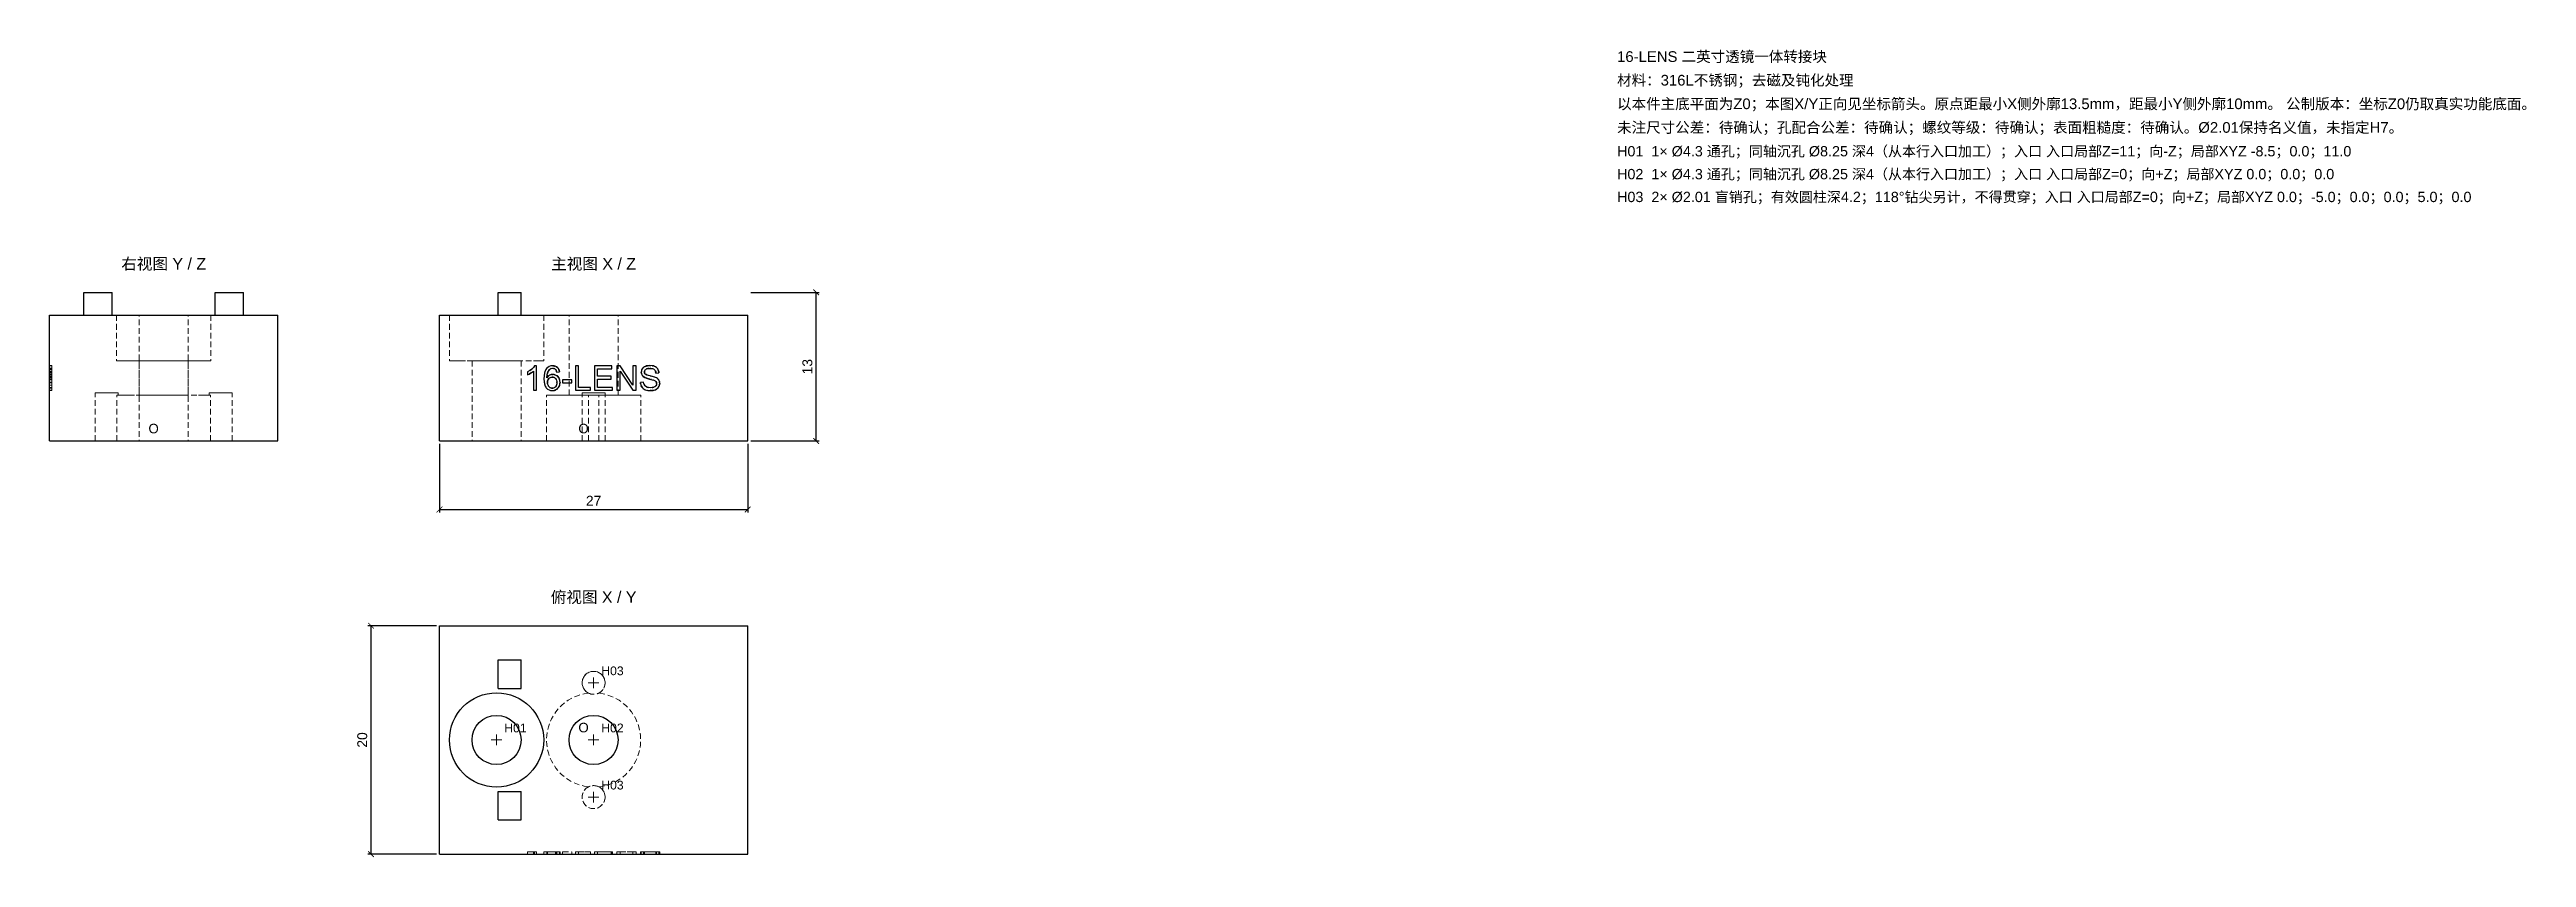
# Model space of a CAD drawing. Header units: millimetres. Extents: x 6 to 223, y 20 to 91.
import ezdxf
from ezdxf.enums import TextEntityAlignment as Align

# ---------------------------------------------------------------- set-up
doc = ezdxf.new("R2010")
doc.units = ezdxf.units.MM
doc.linetypes.add('WP_HIDDEN', pattern=[2.3, 1.5, -0.8])
for name, color, linetype, lineweight in [('ANNOTATIONS', 7, 'CONTINUOUS', 18), ('DIMENSIONS', 7, 'CONTINUOUS', 18), ('HIDDEN', 7, 'WP_HIDDEN', 13), ('VISIBLE', 7, 'CONTINUOUS', 25)]:
    doc.layers.add(name, color=color, linetype=linetype, lineweight=lineweight)
doc.styles.add('CJK', font='Arial Unicode.ttf')
doc.styles.add('OpenSansCondensed-Light', font='OpenSansCondensed-Light.ttf')
doc.dimstyles.new('EZDXF', dxfattribs={"dimtxt": 0.25, "dimasz": 0.175, "dimexe": 0.375, "dimexo": 0.125, "dimgap": 0.1, "dimtad": 1, "dimlfac": 100, "dimzin": 12, "dimdsep": 46, "dimtxsty": 'OpenSansCondensed-Light', "dimblk": 'ARCHTICK', "dimcen": 2.5, "dimazin": 3, "dimtfac": 0.5, "dimtmove": 2, "dimatfit": 3})

msp = doc.modelspace()

# ---------------------------------------------------------------- texts
at = {"layer": 'ANNOTATIONS', "style": 'CJK'}
for s, height, p in [('材料：316L不锈钢；去磁及钝化处理', 0.9333333, (143.33333, 87.93333)), ('16-LENS 二英寸透镜一体转接块', 0.9333333, (143.33333, 90)), ('以本件主底平面为Z0；本图X/Y正向见坐标箭头。原点距最小X侧外廓13.5mm，距最小Y侧外廓10mm。 公制版本：坐标Z0仍取真实功能底面。', 0.9333333, (143.33333, 85.86667)), ('未注尺寸公差：待确认；孔配合公差：待确认；螺纹等级：待确认；表面粗糙度：待确认。Ø2.01保持名义值，未指定H7。', 0.9333333, (143.33333, 83.8)), ('H01  1× Ø4.3 通孔；同轴沉孔 Ø8.25 深4（从本行入口加工）；入口 入口局部Z=11；向-Z；局部XYZ -8.5；0.0；11.0', 0.9, (143.33333, 81.73333)), ('H02  1× Ø4.3 通孔；同轴沉孔 Ø8.25 深4（从本行入口加工）；入口 入口局部Z=0；向+Z；局部XYZ 0.0；0.0；0.0', 0.9, (143.33333, 79.73333)), ('H03  2× Ø2.01 盲销孔；有效圆柱深4.2；118°钻尖另计，不得贯穿；入口 入口局部Z=0；向+Z；局部XYZ 0.0；-5.0；0.0；0.0；5.0；0.0', 0.9, (143.33333, 77.73333)), ('O', 0.83333, (14.66667, 57.5)), ('O', 0.83333, (52.33333, 57.5)), ('H03', 0.766667, (54.33333, 36.33333)), ('H01', 0.766667, (45.83333, 31.33333)), ('O', 0.83333, (52.33333, 31.33333)), ('H02', 0.766667, (54.33333, 31.33333)), ('H03', 0.766667, (54.33333, 26.33333))]:
    msp.add_text(s, height=height, dxfattribs=at).set_placement(p)
for s, p in [('右视图 Y / Z', (16, 71.83333)), ('主视图 X / Z', (53.66667, 71.83333)), ('俯视图 X / Y', (53.66667, 42.66667))]:
    msp.add_text(s, height=1, dxfattribs=at).set_placement(p, align=Align.CENTER)

# ---------------------------------------------------------------- blocks, each defined once
blk = doc.blocks.new('_ARCHTICK')
at = {"color": 0, "linetype": 'BYBLOCK', "const_width": 0.15}
blk.add_lwpolyline([(-0.5, -0.5), (0.5, 0.5)], dxfattribs=at)

# ---------------------------------------------------------------- dimensions: what is measured, and where the dimension line sits
at = {"layer": 'DIMENSIONS'}
for base, p1, p2 in [((73.16667, 56.83333), (67.16667, 56.83333), (67.16667, 69.83333)), ((34.16667, 20.66667), (40.16667, 20.66667), (40.16667, 40.66667))]:
    msp.add_linear_dim(base=base, p1=p1, p2=p2, angle=90, dimstyle='EZDXF', override={"dimtxt": 0.866667, "dimasz": 0.5, "dimexe": 0.266667, "dimexo": 0.266667, "dimgap": 0.333333, "dimdec": 4, "dimlfac": 1, "dimzin": 8, "dimtxsty": 'CJK', "dimclrd": 7, "dimclre": 7, "dimclrt": 7}, dxfattribs=at).render()
msp.add_linear_dim(base=(40.16667, 50.83333), p1=(40.16667, 56.83333), p2=(67.16667, 56.83333), dimstyle='EZDXF', override={"dimtxt": 0.866667, "dimasz": 0.5, "dimexe": 0.266667, "dimexo": 0.266667, "dimgap": 0.333333, "dimdec": 4, "dimlfac": 1, "dimzin": 8, "dimtxsty": 'CJK', "dimclrd": 7, "dimclre": 7, "dimclrt": 7}, dxfattribs=at).render()

# ---------------------------------------------------------------- linework, layer by layer
at = {"layer": 'ANNOTATIONS'}
for p, q in [((53.2, 35.66667), (54.13333, 35.66667)), ((53.66667, 35.2), (53.66667, 36.13333)), ((44.7, 30.66667), (45.63333, 30.66667)), ((45.16667, 30.2), (45.16667, 31.13333)), ((53.2, 30.66667), (54.13333, 30.66667)), ((53.66667, 30.2), (53.66667, 31.13333)), ((53.66667, 25.2), (53.66667, 26.13333)), ((53.2, 25.66667), (54.13333, 25.66667))]:
    msp.add_line(p, q, dxfattribs=at)
at = {"layer": 'HIDDEN', "ltscale": 0.333333}
for p, q in [((9, 67.83333), (11.5, 67.83333)), ((11.875, 67.83333), (11.875, 63.83333)), ((13.85, 60.83333), (13.85, 67.83333)), ((18.15, 60.83333), (18.15, 67.83333)), ((20.125, 67.83333), (20.125, 63.83333)), ((20.5, 67.83333), (23, 67.83333)), ((41.04167, 67.83333), (41.04167, 63.83333)), ((45.31667, 67.83333), (47.31667, 67.83333)), ((49.29167, 67.83333), (49.29167, 63.83333)), ((51.51667, 60.83333), (51.51667, 67.83333)), ((55.81667, 60.83333), (55.81667, 67.83333)), ((6, 63.43333), (6.2, 63.43333)), ((6, 61.26961), (6, 63.40576)), ((6, 63.40576), (6.2, 63.40576)), ((6, 63.39705), (6, 61.26961)), ((6, 61.52067), (6, 63.39705)), ((6, 63.146), (6, 63.39705)), ((6, 63.39705), (6, 61.72674)), ((6, 63.39705), (6.2, 63.39705)), ((6, 63.19099), (6.2, 63.19099)), ((6, 63.18518), (6.2, 63.18518)), ((6, 62.49442), (6, 63.146)), ((6, 63.146), (6.2, 63.146)), ((6, 63.07924), (6.2, 63.07924)), ((6, 61.26961), (6, 62.94138)), ((6, 62.94138), (6.2, 62.94138)), ((6, 62.93412), (6, 61.26961)), ((6, 62.93412), (6.2, 62.93412)), ((6.2, 63.40576), (6.2, 61.26961)), ((6.2, 63.39705), (6.2, 61.52067)), ((6.2, 61.26961), (6.2, 63.39705)), ((6.2, 63.39705), (6.2, 63.146)), ((6.2, 63.39705), (6.2, 61.72674)), ((6.2, 63.146), (6.2, 62.49442)), ((6.2, 61.26961), (6.2, 62.94138)), ((6.2, 61.26961), (6.2, 62.93412)), ((13.85, 63.83333), (13.85, 56.83333)), ((18.15, 63.83333), (18.15, 56.83333)), ((43.01667, 63.83333), (43.01667, 56.83333)), ((47.31667, 63.83333), (47.31667, 56.83333)), ((6, 62.85576), (6, 62.87608)), ((6, 62.87608), (6.2, 62.87608)), ((6, 62.87172), (6, 62.61922)), ((6, 62.87172), (6.2, 62.87172)), ((6, 62.85576), (6.2, 62.85576)), ((6, 62.7774), (6, 62.79771)), ((6, 62.79771), (6.2, 62.79771)), ((6, 62.7774), (6.2, 62.7774)), ((6, 62.64969), (6.2, 62.64969)), ((6, 62.61922), (6.2, 62.61922)), ((6, 62.24481), (6, 62.49442)), ((6, 62.49442), (6.2, 62.49442)), ((6, 62.41895), (6.2, 62.41895)), ((6, 62.36671), (6.2, 62.36671)), ((6, 61.52067), (6, 62.24481)), ((6, 62.24481), (6.2, 62.24481)), ((6, 62.1708), (6, 61.90814)), ((6, 62.1708), (6.2, 62.1708)), ((6, 61.97634), (6, 61.95312)), ((6, 61.97634), (6.2, 61.97634)), ((6, 61.95312), (6.2, 61.95312)), ((6, 61.90814), (6.2, 61.90814)), ((6, 61.72674), (6.2, 61.72674)), ((6, 61.26961), (6, 61.52067)), ((6, 61.52067), (6.2, 61.52067)), ((6, 61.48584), (6.2, 61.48584)), ((6, 61.44811), (6.2, 61.44811)), ((6, 61.26961), (6.2, 61.26961)), ((6, 61.23333), (6.2, 61.23333)), ((6.2, 62.87608), (6.2, 62.85576)), ((6.2, 62.61922), (6.2, 62.87172)), ((6.2, 62.79771), (6.2, 62.7774)), ((6.2, 62.49442), (6.2, 62.24481)), ((6.2, 62.24481), (6.2, 61.52067)), ((6.2, 62.1708), (6.2, 61.90814)), ((6.2, 61.95312), (6.2, 61.97634)), ((6.2, 61.52067), (6.2, 61.26961)), ((9.995, 56.83333), (9.995, 61.03333)), ((11.89944, 56.83333), (11.89944, 60.83333)), ((12.005, 60.83333), (12.005, 61.03333)), ((19.995, 60.83333), (19.995, 61.03333)), ((20.10056, 56.83333), (20.10056, 60.83333)), ((22.005, 56.83333), (22.005, 61.03333)), ((49.54167, 56.83333), (49.54167, 60.83333)), ((52.66167, 56.83333), (52.66167, 61.03333)), ((53.2183, 56.83333), (53.2183, 60.83333)), ((54.11503, 56.83333), (54.11503, 60.83333)), ((54.67167, 56.83333), (54.67167, 61.03333)), ((57.79167, 56.83333), (57.79167, 60.83333)), ((47.87643, 20.66667), (47.87643, 20.86667)), ((48.39886, 20.66667), (48.39886, 20.86667)), ((48.66007, 20.86667), (48.39886, 20.86667)), ((48.39886, 20.66667), (48.66007, 20.66667)), ((48.49173, 20.66667), (48.49173, 20.86667)), ((48.49173, 20.86667), (48.66007, 20.86667)), ((48.66007, 20.66667), (48.49173, 20.66667)), ((48.66007, 20.66667), (48.66007, 20.86667)), ((49.31746, 20.66667), (49.31746, 20.86667)), ((49.57722, 20.66667), (49.57722, 20.86667)), ((49.61785, 20.66667), (49.61785, 20.86667)), ((50.32603, 20.66667), (50.32603, 20.86667)), ((50.68448, 20.86667), (50.42471, 20.86667)), ((50.42471, 20.66667), (50.42471, 20.86667)), ((50.42471, 20.66667), (50.68448, 20.66667)), ((50.45519, 20.66667), (50.45519, 20.86667)), ((50.68448, 20.66667), (50.68448, 20.86667)), ((50.72221, 20.66667), (50.72221, 20.86667)), ((50.95295, 20.66667), (50.95295, 20.86667)), ((50.95295, 20.86667), (51.75545, 20.86667)), ((51.75545, 20.66667), (50.95295, 20.66667)), ((51.75545, 20.66667), (51.75545, 20.86667)), ((52.06601, 20.66667), (52.06601, 20.86667)), ((52.06601, 20.86667), (52.34754, 20.86667)), ((53.39529, 20.86667), (52.06601, 20.86667)), ((52.34754, 20.66667), (52.06601, 20.66667)), ((52.06601, 20.66667), (53.39529, 20.66667)), ((52.34754, 20.66667), (52.34754, 20.86667)), ((52.34754, 20.86667), (53.39529, 20.86667)), ((53.39529, 20.66667), (52.34754, 20.66667)), ((53.39529, 20.66667), (53.39529, 20.86667)), ((53.73632, 20.66667), (53.73632, 20.86667)), ((53.73632, 20.86667), (55.27458, 20.86667)), ((55.32392, 20.86667), (53.73632, 20.86667)), ((55.27458, 20.66667), (53.73632, 20.66667)), ((53.73632, 20.66667), (55.32392, 20.66667)), ((55.27458, 20.86667), (54.01785, 20.86667)), ((54.01785, 20.66667), (54.01785, 20.86667)), ((54.01785, 20.86667), (55.19477, 20.86667)), ((54.01785, 20.86667), (55.32392, 20.86667)), ((55.32392, 20.66667), (54.01785, 20.66667)), ((54.01785, 20.66667), (55.19477, 20.66667)), ((54.01785, 20.66667), (55.27458, 20.66667)), ((55.19477, 20.66667), (55.19477, 20.86667)), ((55.27458, 20.66667), (55.27458, 20.86667)), ((55.32392, 20.66667), (55.32392, 20.86667)), ((55.70994, 20.66667), (55.70994, 20.86667)), ((55.70994, 20.86667), (55.99872, 20.86667)), ((55.97986, 20.86667), (55.70994, 20.86667)), ((55.99872, 20.66667), (55.70994, 20.66667)), ((55.70994, 20.66667), (55.97986, 20.66667)), ((57.09727, 20.86667), (55.97986, 20.86667)), ((55.97986, 20.66667), (55.97986, 20.86667)), ((55.97986, 20.66667), (57.09727, 20.66667)), ((55.99872, 20.66667), (55.99872, 20.86667)), ((55.99872, 20.86667), (57.11614, 20.86667)), ((57.11614, 20.66667), (55.99872, 20.66667)), ((57.38606, 20.86667), (57.09727, 20.86667)), ((57.09727, 20.66667), (57.09727, 20.86667)), ((57.09727, 20.66667), (57.38606, 20.66667)), ((57.11614, 20.66667), (57.11614, 20.86667)), ((57.11614, 20.86667), (57.38606, 20.86667)), ((57.38606, 20.66667), (57.11614, 20.66667)), ((57.38606, 20.66667), (57.38606, 20.86667)), ((57.76337, 20.66667), (57.76337, 20.86667)), ((57.76337, 20.86667), (58.02894, 20.86667)), ((58.02894, 20.66667), (57.76337, 20.66667)), ((57.84464, 20.66667), (57.84464, 20.86667)), ((58.02894, 20.66667), (58.02894, 20.86667)), ((58.11601, 20.66667), (58.11601, 20.86667)), ((59.39305, 20.86667), (59.12313, 20.86667)), ((59.12313, 20.66667), (59.12313, 20.86667)), ((59.12313, 20.66667), (59.39305, 20.66667)), ((59.18553, 20.66667), (59.18553, 20.86667)), ((59.39305, 20.66667), (59.39305, 20.86667)), ((59.4569, 20.66667), (59.4569, 20.86667))]:
    msp.add_line(p, q, dxfattribs=at)
for points in [[(20.125, 67.83333), (20.02158, 67.83333), (19.7165, 67.83333), (19.22505, 67.83333), (18.5719, 67.83333), (17.78977, 67.83333), (16.9179, 67.83333), (16, 67.83333), (15.0821, 67.83333), (14.21023, 67.83333), (13.4281, 67.83333), (12.77495, 67.83333), (12.2835, 67.83333), (11.97842, 67.83333), (11.875, 67.83333)], [(11.875, 67.83333), (11.90094, 67.83333), (11.97842, 67.83333), (12.10648, 67.83333), (12.2835, 67.83333), (12.50726, 67.83333), (12.77495, 67.83333), (13.08318, 67.83333), (13.4281, 67.83333), (13.80537, 67.83333), (14.21023, 67.83333), (14.6376, 67.83333), (15.0821, 67.83333), (15.53815, 67.83333), (16, 67.83333)], [(18.15, 67.83333), (18.0961, 67.83333), (17.93708, 67.83333), (17.68094, 67.83333), (17.3405, 67.83333), (16.93285, 67.83333), (16.47842, 67.83333), (16, 67.83333), (15.52158, 67.83333), (15.06715, 67.83333), (14.6595, 67.83333), (14.31906, 67.83333), (14.06292, 67.83333), (13.9039, 67.83333), (13.85, 67.83333)], [(13.85, 67.83333), (13.86352, 67.83333), (13.9039, 67.83333), (13.97065, 67.83333), (14.06292, 67.83333), (14.17954, 67.83333), (14.31906, 67.83333), (14.47972, 67.83333), (14.6595, 67.83333), (14.85613, 67.83333), (15.06715, 67.83333), (15.2899, 67.83333), (15.52158, 67.83333), (15.75928, 67.83333), (16, 67.83333)], [(16, 67.83333), (16.46185, 67.83333), (16.9179, 67.83333), (17.3624, 67.83333), (17.78977, 67.83333), (18.19463, 67.83333), (18.5719, 67.83333), (18.91682, 67.83333), (19.22505, 67.83333), (19.49274, 67.83333), (19.7165, 67.83333), (19.89352, 67.83333), (20.02158, 67.83333), (20.09906, 67.83333), (20.125, 67.83333)], [(16, 67.83333), (16.24072, 67.83333), (16.47842, 67.83333), (16.7101, 67.83333), (16.93285, 67.83333), (17.14387, 67.83333), (17.3405, 67.83333), (17.52028, 67.83333), (17.68094, 67.83333), (17.82046, 67.83333), (17.93708, 67.83333), (18.02935, 67.83333), (18.0961, 67.83333), (18.13648, 67.83333), (18.15, 67.83333)], [(41.04167, 67.83333), (41.14509, 67.83333), (41.45017, 67.83333), (41.94161, 67.83333), (42.59477, 67.83333), (43.3769, 67.83333), (44.24877, 67.83333), (45.16667, 67.83333), (46.08457, 67.83333), (46.95644, 67.83333), (47.73856, 67.83333), (48.39172, 67.83333), (48.88316, 67.83333), (49.18824, 67.83333), (49.29167, 67.83333)], [(55.81667, 67.83333), (55.76276, 67.83333), (55.60375, 67.83333), (55.3476, 67.83333), (55.00717, 67.83333), (54.59952, 67.83333), (54.14509, 67.83333), (53.66667, 67.83333), (53.18825, 67.83333), (52.73382, 67.83333), (52.32616, 67.83333), (51.98573, 67.83333), (51.72958, 67.83333), (51.57057, 67.83333), (51.51667, 67.83333)], [(6, 63.35715), (6, 63.41457), (6, 63.43333)], [(6, 63.43333), (6, 63.41535), (6, 63.36077)], [(6, 63.265), (6, 63.32701), (6, 63.37108), (6, 63.3972), (6, 63.40576)], [(6, 63.40576), (6, 63.39097), (6, 63.34545), (6, 63.26868), (6, 63.16196)], [(6, 63.40576), (6, 63.12133)], [(6, 63.36077), (6, 63.27173), (6, 63.14818)], [(6, 63.13294), (6, 63.26335), (6, 63.35715)], [(6, 62.87608), (6, 62.99195), (6, 63.09599), (6, 63.18725), (6, 63.265)], [(6, 63.19099), (6, 63.18403), (6, 63.16306), (6, 63.12807), (6, 63.07924)], [(6, 63.12133), (6, 63.1736), (6, 63.19099)], [(6, 63.09158), (6, 63.13341), (6, 63.16264), (6, 63.17968), (6, 63.18518)], [(6, 63.18518), (6, 63.17905), (6, 63.16017), (6, 63.12798), (6, 63.08215)], [(6, 63.16196), (6, 63.07795), (6, 62.98332), (6, 62.76777), (6, 62.52568), (6, 62.26513)], [(6, 63.14818), (6, 63.00301), (6, 62.84705)], [(6, 62.79771), (6, 62.97484), (6, 63.13294)], [(6, 62.85866), (6, 63.00999), (6, 63.0708), (6, 63.12133)], [(6, 63.12133), (6, 62.98511), (6, 62.87172)], [(6, 62.86592), (6, 62.98863), (6, 63.09158)], [(6, 63.08215), (6, 63.02397), (6, 62.95343), (6, 62.87102), (6, 62.7774)], [(6, 63.07924), (6, 63.03868), (6, 62.9877), (6, 62.85576)], [(6, 62.75418), (6, 62.93412)], [(6.2, 63.36077), (6.2, 63.41519), (6.2, 63.43333)], [(6.2, 63.43333), (6.2, 63.41429), (6.2, 63.35715)], [(6.2, 63.16196), (6.2, 63.26862), (6.2, 63.34481), (6.2, 63.39052), (6.2, 63.40576)], [(6.2, 63.40576), (6.2, 63.39696), (6.2, 63.37057), (6.2, 63.32658), (6.2, 63.265)], [(6.2, 63.12133), (6.2, 63.40576)], [(6.2, 63.14818), (6.2, 63.27134), (6.2, 63.36077)], [(6.2, 63.35715), (6.2, 63.263), (6.2, 63.13294)], [(6.2, 63.265), (6.2, 63.1879), (6.2, 63.09738), (6.2, 62.99344), (6.2, 62.87608)], [(6.2, 63.07924), (6.2, 63.12813), (6.2, 63.16305), (6.2, 63.184), (6.2, 63.19099)], [(6.2, 63.19099), (6.2, 63.17357), (6.2, 63.12133)], [(6.2, 63.08215), (6.2, 63.12722), (6.2, 63.15942), (6.2, 63.17874), (6.2, 63.18518)], [(6.2, 63.18518), (6.2, 63.17933), (6.2, 63.16178), (6.2, 63.13253), (6.2, 63.09158)], [(6.2, 62.26513), (6.2, 62.41406), (6.2, 62.55246), (6.2, 62.68035), (6.2, 62.79771), (6.2, 62.90456), (6.2, 63.00088), (6.2, 63.08668), (6.2, 63.16196)], [(6.2, 62.84705), (6.2, 63.00287), (6.2, 63.14818)], [(6.2, 63.13294), (6.2, 62.97512), (6.2, 62.79771)], [(6.2, 63.12133), (6.2, 63.07117), (6.2, 63.01068), (6.2, 62.93984), (6.2, 62.85866)], [(6.2, 62.87172), (6.2, 62.98564), (6.2, 63.12133)], [(6.2, 63.09158), (6.2, 62.98836), (6.2, 62.86592)], [(6.2, 62.7774), (6.2, 62.87209), (6.2, 62.95444), (6.2, 63.02446), (6.2, 63.08215)], [(6.2, 62.85576), (6.2, 62.92741), (6.2, 62.98854), (6.2, 63.03915), (6.2, 63.07924)], [(6.2, 62.93412), (6.2, 62.75418)], [(20.125, 63.83333), (20.02158, 63.83333), (19.7165, 63.83333), (19.22505, 63.83333), (18.5719, 63.83333), (17.78977, 63.83333), (16.9179, 63.83333), (16, 63.83333), (15.0821, 63.83333), (14.21023, 63.83333), (13.4281, 63.83333), (12.77495, 63.83333), (12.2835, 63.83333), (11.97842, 63.83333), (11.875, 63.83333)], [(11.875, 63.83333), (11.90094, 63.83333), (11.97842, 63.83333), (12.10648, 63.83333), (12.2835, 63.83333), (12.50726, 63.83333), (12.77495, 63.83333), (13.08318, 63.83333), (13.4281, 63.83333), (13.80537, 63.83333), (14.21023, 63.83333), (14.6376, 63.83333), (15.0821, 63.83333), (15.53815, 63.83333), (16, 63.83333)], [(18.15, 63.83333), (18.0961, 63.83333), (17.93708, 63.83333), (17.68094, 63.83333), (17.3405, 63.83333), (16.93285, 63.83333), (16.47842, 63.83333), (16, 63.83333), (15.52158, 63.83333), (15.06715, 63.83333), (14.6595, 63.83333), (14.31906, 63.83333), (14.06292, 63.83333), (13.9039, 63.83333), (13.85, 63.83333)], [(13.85, 63.83333), (13.86352, 63.83333), (13.9039, 63.83333), (13.97065, 63.83333), (14.06292, 63.83333), (14.17954, 63.83333), (14.31906, 63.83333), (14.47972, 63.83333), (14.6595, 63.83333), (14.85613, 63.83333), (15.06715, 63.83333), (15.2899, 63.83333), (15.52158, 63.83333), (15.75928, 63.83333), (16, 63.83333)], [(16, 63.83333), (16.46185, 63.83333), (16.9179, 63.83333), (17.3624, 63.83333), (17.78977, 63.83333), (18.19463, 63.83333), (18.5719, 63.83333), (18.91682, 63.83333), (19.22505, 63.83333), (19.49274, 63.83333), (19.7165, 63.83333), (19.89352, 63.83333), (20.02158, 63.83333), (20.09906, 63.83333), (20.125, 63.83333)], [(16, 63.83333), (16.24072, 63.83333), (16.47842, 63.83333), (16.7101, 63.83333), (16.93285, 63.83333), (17.14387, 63.83333), (17.3405, 63.83333), (17.52028, 63.83333), (17.68094, 63.83333), (17.82046, 63.83333), (17.93708, 63.83333), (18.02935, 63.83333), (18.0961, 63.83333), (18.13648, 63.83333), (18.15, 63.83333)], [(41.04167, 63.83333), (41.14509, 63.83333), (41.45017, 63.83333), (41.94161, 63.83333), (42.59477, 63.83333), (43.3769, 63.83333), (44.24877, 63.83333), (45.16667, 63.83333), (46.08457, 63.83333), (46.95644, 63.83333), (47.73856, 63.83333), (48.39172, 63.83333), (48.88316, 63.83333), (49.18824, 63.83333), (49.29167, 63.83333)], [(43.01667, 63.83333), (43.07057, 63.83333), (43.22958, 63.83333), (43.48573, 63.83333), (43.82616, 63.83333), (44.23382, 63.83333), (44.68825, 63.83333), (45.16667, 63.83333), (45.64509, 63.83333), (46.09952, 63.83333), (46.50717, 63.83333), (46.8476, 63.83333), (47.10375, 63.83333), (47.26276, 63.83333), (47.31667, 63.83333)], [(47.87643, 62.87172), (48.08081, 62.98502)], [(48.39886, 62.93412), (48.28248, 62.83884)], [(48.32043, 63.17873), (48.44611, 63.32799)], [(49.31746, 62.26513), (49.3317, 62.55246), (49.37442, 62.79771), (49.40646, 62.90456), (49.44562, 63.00088), (49.4919, 63.08668), (49.54529, 63.16196)], [(49.54529, 63.16196), (49.65332, 63.26862), (49.77857, 63.34481), (49.92106, 63.39052), (50.08078, 63.40576)], [(49.79812, 63.08173), (49.79459, 63.07836)], [(49.91124, 63.1597), (49.84569, 63.12133)], [(50.06482, 63.19099), (49.95942, 63.17709)], [(50.14354, 63.18316), (50.06482, 63.19099)], [(50.12126, 63.40482), (50.15279, 63.4027)], [(50.23206, 63.39137), (50.2481, 63.38791)], [(50.26116, 63.38477), (50.35404, 63.35307)], [(50.32603, 63.07924), (50.266, 63.13091)], [(50.4081, 62.91898), (50.35244, 63.04495)], [(50.60359, 63.12893), (50.6146, 63.10888)], [(57.84829, 62.91066), (57.86273, 62.98622), (57.88813, 63.05926)], [(58.02389, 63.25051), (58.12982, 63.32554)], [(58.16722, 63.02393), (58.12729, 62.94429)], [(58.15484, 63.33877), (58.20308, 63.36077)], [(58.23283, 63.09158), (58.16722, 63.02393)], [(58.30713, 63.13579), (58.23283, 63.09158)], [(58.42225, 63.17008), (58.33128, 63.14553)], [(58.60506, 63.18518), (58.50235, 63.18092)], [(58.97584, 63.08215), (58.91534, 63.12222), (58.84343, 63.15247), (58.76011, 63.1729), (58.66539, 63.18352)], [(58.67398, 63.43103), (58.80885, 63.41557)], [(58.83714, 63.41021), (59.01066, 63.35715)], [(59.09719, 62.90061), (59.04807, 63.00237), (58.97584, 63.08215)], [(59.01066, 63.35715), (59.04756, 63.34042)], [(59.08535, 63.32058), (59.20421, 63.23356)], [(59.2061, 63.23177), (59.28857, 63.13294)], [(59.28857, 63.13294), (59.35135, 63.00986)], [(59.35496, 63.00003), (59.36134, 62.98132)], [(59.37395, 62.9368), (59.37777, 62.92023)], [(6, 62.67726), (6, 62.76147), (6, 62.86592)], [(6, 62.36671), (6, 62.51135), (6, 62.64273), (6, 62.75908), (6, 62.85866)], [(6, 62.84705), (6, 62.70768), (6, 62.58221)], [(6, 62.61922), (6, 62.6759), (6, 62.75418)], [(6, 62.52562), (6, 62.67726)], [(6, 62.45741), (6, 62.54112), (6, 62.60153), (6, 62.63774), (6, 62.64969)], [(6, 62.64969), (6, 62.63226), (6, 62.58004)], [(6, 62.58221), (6, 62.4731), (6, 62.38412)], [(6, 62.58004), (6, 62.49158), (6, 62.36671)], [(6, 62.38993), (6, 62.52562)], [(6, 61.96038), (6, 62.10336), (6, 62.23488), (6, 62.35331), (6, 62.45741)], [(6, 62.41895), (6, 62.41107), (6, 62.38726), (6, 62.34748), (6, 62.29197)], [(6, 62.29197), (6, 62.34743), (6, 62.38721), (6, 62.41105), (6, 62.41895)], [(6, 62.17298), (6, 62.29369), (6, 62.38993)], [(6, 62.38412), (6, 62.25134)], [(6, 62.29197), (6, 62.22189), (6, 62.14017), (6, 62.04742), (6, 61.94442)], [(6, 61.95893), (6, 62.1444), (6, 62.29197)], [(6, 62.26513), (6, 62.03073), (6, 61.81549), (6, 61.62679), (6, 61.4735)], [(6, 62.25134), (6, 62.19206), (6, 62.14758)], [(6, 61.8704), (6, 62.03138), (6, 62.17298)], [(6, 62.14758), (6, 62.09114), (6, 62.02205)], [(6, 62.02205), (6, 61.94092), (6, 61.84719)], [(6, 61.7144), (6, 61.83169), (6, 61.97634)], [(6, 61.58815), (6, 61.76744), (6, 61.96038)], [(6, 61.70062), (6, 61.95893)], [(6, 61.95312), (6, 61.75124), (6, 61.57073)], [(6, 61.94442), (6, 61.83737), (6, 61.7407), (6, 61.65522), (6, 61.58162)], [(6, 61.55042), (6, 61.70528), (6, 61.8704)], [(6, 61.84719), (6, 61.66506)], [(6, 61.54897), (6, 61.62151), (6, 61.7144)], [(6, 61.51269), (6, 61.59212), (6, 61.70062)], [(6, 61.66506), (6, 61.59029), (6, 61.53373)], [(6, 61.32476), (6, 61.37566), (6, 61.43666), (6, 61.58815)], [(6, 61.58162), (6, 61.52348), (6, 61.48163), (6, 61.45647), (6, 61.44811)], [(6, 61.57073), (6, 61.49142), (6, 61.42266), (6, 61.36467), (6, 61.3175)], [(6, 61.31678), (6, 61.41649), (6, 61.55042)], [(6, 61.48584), (6, 61.50151), (6, 61.54897)], [(6, 61.53373), (6, 61.49772), (6, 61.48584)], [(6, 61.44811), (6, 61.46428), (6, 61.51269)], [(6, 61.4735), (6, 61.36871), (6, 61.29309), (6, 61.24804), (6, 61.23333)], [(6, 61.23333), (6, 61.23899), (6, 61.25608), (6, 61.28467), (6, 61.32476)], [(6, 61.3175), (6, 61.27999), (6, 61.25373), (6, 61.23834), (6, 61.23333)], [(6, 61.23333), (6, 61.23846), (6, 61.25399), (6, 61.28006), (6, 61.31678)], [(6.2, 62.86592), (6.2, 62.76143), (6.2, 62.67726)], [(6.2, 62.85866), (6.2, 62.76316), (6.2, 62.64933), (6.2, 62.51718), (6.2, 62.36671)], [(6.2, 62.58221), (6.2, 62.70756), (6.2, 62.84705)], [(6.2, 62.75418), (6.2, 62.67545), (6.2, 62.61922)], [(6.2, 62.67726), (6.2, 62.52562)], [(6.2, 62.58004), (6.2, 62.63228), (6.2, 62.64969)], [(6.2, 62.64969), (6.2, 62.63767), (6.2, 62.60162), (6.2, 62.54153), (6.2, 62.45741)], [(6.2, 62.38412), (6.2, 62.47355), (6.2, 62.58221)], [(6.2, 62.36671), (6.2, 62.49188), (6.2, 62.58004)], [(6.2, 62.52562), (6.2, 62.38993)], [(6.2, 62.45741), (6.2, 62.35424), (6.2, 62.23701), (6.2, 62.10572), (6.2, 61.96038)], [(6.2, 62.29197), (6.2, 62.34753), (6.2, 62.38721), (6.2, 62.41102), (6.2, 62.41895)], [(6.2, 62.38993), (6.2, 62.29288), (6.2, 62.17298)], [(6.2, 62.25134), (6.2, 62.38412)], [(6.2, 61.94442), (6.2, 62.04886), (6.2, 62.1416), (6.2, 62.22263), (6.2, 62.29197)], [(6.2, 62.29197), (6.2, 62.14522), (6.2, 61.95893)], [(6.2, 61.4735), (6.2, 61.61305), (6.2, 61.7915), (6.2, 62.00886), (6.2, 62.26513)], [(6.2, 62.14758), (6.2, 62.19021), (6.2, 62.25134)], [(6.2, 62.17298), (6.2, 62.03167), (6.2, 61.8704)], [(6.2, 62.02205), (6.2, 62.0908), (6.2, 62.14758)], [(6.2, 61.84719), (6.2, 61.94097), (6.2, 62.02205)], [(6.2, 61.97634), (6.2, 61.83104), (6.2, 61.7144)], [(6.2, 61.96038), (6.2, 61.76719), (6.2, 61.58815)], [(6.2, 61.95893), (6.2, 61.70062)], [(6.2, 61.57073), (6.2, 61.75086), (6.2, 61.95312)], [(6.2, 61.58162), (6.2, 61.65436), (6.2, 61.73907), (6.2, 61.83576), (6.2, 61.94442)], [(6.2, 61.8704), (6.2, 61.55042)], [(6.2, 61.66506), (6.2, 61.84719)], [(6.2, 61.7144), (6.2, 61.62189), (6.2, 61.54897)], [(6.2, 61.70062), (6.2, 61.59196), (6.2, 61.51269)], [(6.2, 61.53373), (6.2, 61.59051), (6.2, 61.66506)], [(6.2, 61.58815), (6.2, 61.5072), (6.2, 61.43632), (6.2, 61.3755), (6.2, 61.32476)], [(6.2, 61.44811), (6.2, 61.45645), (6.2, 61.48149), (6.2, 61.52321), (6.2, 61.58162)], [(6.2, 61.3175), (6.2, 61.36489), (6.2, 61.42289), (6.2, 61.49151), (6.2, 61.57073)], [(6.2, 61.55042), (6.2, 61.41691), (6.2, 61.31678)], [(6.2, 61.54897), (6.2, 61.50162), (6.2, 61.48584)], [(6.2, 61.48584), (6.2, 61.49781), (6.2, 61.53373)], [(6.2, 61.51269), (6.2, 61.46425), (6.2, 61.44811)], [(6.2, 61.23333), (6.2, 61.24834), (6.2, 61.29338), (6.2, 61.36843), (6.2, 61.4735)], [(6.2, 61.32476), (6.2, 61.28476), (6.2, 61.25619), (6.2, 61.23905), (6.2, 61.23333)], [(6.2, 61.23333), (6.2, 61.23859), (6.2, 61.25438), (6.2, 61.28068), (6.2, 61.3175)], [(6.2, 61.31678), (6.2, 61.28027), (6.2, 61.25419), (6.2, 61.23855), (6.2, 61.23333)], [(12.005, 61.03333), (11.9798, 61.03333), (11.90547, 61.03333), (11.78574, 61.03333), (11.62661, 61.03333), (11.43605, 61.03333), (11.22363, 61.03333), (11, 61.03333), (10.77637, 61.03333), (10.56395, 61.03333), (10.37339, 61.03333), (10.21426, 61.03333), (10.09453, 61.03333), (10.0202, 61.03333), (9.995, 61.03333)], [(9.995, 61.03333), (10.00132, 61.03333), (10.0202, 61.03333), (10.0514, 61.03333), (10.09453, 61.03333), (10.14904, 61.03333), (10.21426, 61.03333), (10.28936, 61.03333), (10.37339, 61.03333), (10.46531, 61.03333), (10.56395, 61.03333), (10.66807, 61.03333), (10.77637, 61.03333), (10.88748, 61.03333), (11, 61.03333)], [(11, 61.03333), (11.11252, 61.03333), (11.22363, 61.03333), (11.33193, 61.03333), (11.43605, 61.03333), (11.53469, 61.03333), (11.62661, 61.03333), (11.71064, 61.03333), (11.78574, 61.03333), (11.85096, 61.03333), (11.90547, 61.03333), (11.9486, 61.03333), (11.9798, 61.03333), (11.99868, 61.03333), (12.005, 61.03333)], [(11.89944, 60.83333), (11.91376, 60.83333), (11.92708, 60.83333), (11.93939, 60.83333), (11.95067, 60.83333), (11.96092, 60.83333), (11.97011, 60.83333), (11.97825, 60.83333), (11.98533, 60.83333), (11.99132, 60.83333), (11.99624, 60.83333), (12.00007, 60.83333), (12.00281, 60.83333), (12.00445, 60.83333), (12.005, 60.83333)], [(11.89944, 60.83333), (12.0815, 60.83333), (12.43383, 60.83333), (12.94115, 60.83333), (13.58138, 60.83333), (14.32672, 60.83333), (15.14478, 60.83333), (16, 60.83333), (16.85522, 60.83333), (17.67328, 60.83333), (18.41862, 60.83333), (19.05885, 60.83333), (19.56617, 60.83333), (19.9185, 60.83333), (20.10056, 60.83333)], [(18.15, 60.83333), (18.0961, 60.83333), (17.93708, 60.83333), (17.68094, 60.83333), (17.3405, 60.83333), (16.93285, 60.83333), (16.47842, 60.83333), (16, 60.83333), (15.52158, 60.83333), (15.06715, 60.83333), (14.6595, 60.83333), (14.31906, 60.83333), (14.06292, 60.83333), (13.9039, 60.83333), (13.85, 60.83333)], [(13.85, 60.83333), (13.86352, 60.83333), (13.9039, 60.83333), (13.97065, 60.83333), (14.06292, 60.83333), (14.17954, 60.83333), (14.31906, 60.83333), (14.47972, 60.83333), (14.6595, 60.83333), (14.85613, 60.83333), (15.06715, 60.83333), (15.2899, 60.83333), (15.52158, 60.83333), (15.75928, 60.83333), (16, 60.83333)], [(16, 60.83333), (16.24072, 60.83333), (16.47842, 60.83333), (16.7101, 60.83333), (16.93285, 60.83333), (17.14387, 60.83333), (17.3405, 60.83333), (17.52028, 60.83333), (17.68094, 60.83333), (17.82046, 60.83333), (17.93708, 60.83333), (18.02935, 60.83333), (18.0961, 60.83333), (18.13648, 60.83333), (18.15, 60.83333)], [(22.005, 61.03333), (21.9798, 61.03333), (21.90547, 61.03333), (21.78574, 61.03333), (21.62661, 61.03333), (21.43605, 61.03333), (21.22363, 61.03333), (21, 61.03333), (20.77637, 61.03333), (20.56395, 61.03333), (20.37339, 61.03333), (20.21426, 61.03333), (20.09453, 61.03333), (20.0202, 61.03333), (19.995, 61.03333)], [(19.995, 61.03333), (20.00132, 61.03333), (20.0202, 61.03333), (20.0514, 61.03333), (20.09453, 61.03333), (20.14904, 61.03333), (20.21426, 61.03333), (20.28936, 61.03333), (20.37339, 61.03333), (20.46531, 61.03333), (20.56395, 61.03333), (20.66807, 61.03333), (20.77637, 61.03333), (20.88748, 61.03333), (21, 61.03333)], [(20.10056, 60.83333), (20.08624, 60.83333), (20.07292, 60.83333), (20.06061, 60.83333), (20.04933, 60.83333), (20.03908, 60.83333), (20.02989, 60.83333), (20.02175, 60.83333), (20.01467, 60.83333), (20.00868, 60.83333), (20.00376, 60.83333), (19.99993, 60.83333), (19.99719, 60.83333), (19.99555, 60.83333), (19.995, 60.83333)], [(21, 61.03333), (21.11252, 61.03333), (21.22363, 61.03333), (21.33193, 61.03333), (21.43605, 61.03333), (21.53469, 61.03333), (21.62661, 61.03333), (21.71064, 61.03333), (21.78574, 61.03333), (21.85096, 61.03333), (21.90547, 61.03333), (21.9486, 61.03333), (21.9798, 61.03333), (21.99868, 61.03333), (22.005, 61.03333)], [(48.01442, 62.67955), (47.87643, 62.61922)], [(48.02433, 62.68451), (48.01937, 62.68202)], [(48.04566, 62.69544), (48.02434, 62.68452)], [(48.27798, 62.83562), (48.21916, 62.79583)], [(49.52353, 61.4735), (49.47523, 61.53841), (49.43337, 61.61305), (49.36898, 61.7915), (49.33034, 62.00886), (49.31746, 62.26513)], [(50.05611, 61.23333), (49.90038, 61.24834), (49.75971, 61.29338), (49.63409, 61.36843), (49.52353, 61.4735)], [(53.2183, 60.83333), (52.79334, 60.83333), (52.37789, 60.83333), (51.97648, 60.83333), (51.59348, 60.83333), (51.23307, 60.83333), (50.89917, 60.83333), (50.59542, 60.83333), (50.32512, 60.83333), (50.09123, 60.83333), (49.89629, 60.83333), (49.74242, 60.83333), (49.6313, 60.83333), (49.56413, 60.83333), (49.54167, 60.83333)], [(49.57722, 62.36671), (49.59937, 62.39864)], [(49.58629, 62.55855), (49.57812, 62.41692)], [(49.60673, 62.70467), (49.59258, 62.61617)], [(49.61502, 62.74318), (49.60707, 62.70643)], [(49.61556, 62.41986), (49.68139, 62.49124), (49.75491, 62.5491)], [(49.62389, 61.87254), (49.643, 61.78525), (49.67518, 61.70062)], [(49.6935, 61.66476), (49.75094, 61.58394)], [(50.0416, 62.41895), (49.95643, 62.41102), (49.87798, 62.38721), (49.80624, 62.34753), (49.7412, 62.29197)], [(49.87056, 61.49275), (49.91747, 61.47213)], [(49.90023, 62.61869), (49.97634, 62.63854)], [(49.99561, 62.64195), (50.01509, 62.64474)], [(50.20172, 61.24772), (50.05611, 61.23333)], [(50.09384, 62.64969), (50.17421, 62.64492)], [(50.13104, 61.45634), (50.20817, 61.48271), (50.27898, 61.52726)], [(50.21973, 62.38044), (50.1809, 62.39651)], [(50.33764, 62.29197), (50.27838, 62.34512)], [(50.33619, 61.58162), (50.38825, 61.65436), (50.42544, 61.73907), (50.44775, 61.83576), (50.45519, 61.94442)], [(50.39859, 61.32476), (50.33644, 61.29177)], [(50.45295, 62.0035), (50.4405, 62.08866), (50.41713, 62.16512), (50.38285, 62.2329), (50.33764, 62.29197)], [(50.60943, 61.53992), (50.51581, 61.41763), (50.39859, 61.32476)], [(50.42471, 62.85576), (50.41515, 62.89439)], [(50.50981, 62.48597), (50.53863, 62.45741)], [(50.63586, 61.58815), (50.60943, 61.53992)], [(50.67825, 61.68902), (50.66697, 61.65814)], [(50.71575, 61.85298), (50.68339, 61.70456)], [(50.68395, 62.21517), (50.71264, 62.09364), (50.72221, 61.96038)], [(55.81667, 60.83333), (55.76276, 60.83333), (55.60375, 60.83333), (55.3476, 60.83333), (55.00717, 60.83333), (54.59952, 60.83333), (54.14509, 60.83333), (53.66667, 60.83333), (53.18825, 60.83333), (52.73382, 60.83333), (52.32616, 60.83333), (51.98573, 60.83333), (51.72958, 60.83333), (51.57057, 60.83333), (51.51667, 60.83333)], [(54.67167, 61.03333), (54.64647, 61.03333), (54.57214, 61.03333), (54.45241, 61.03333), (54.29327, 61.03333), (54.10272, 61.03333), (53.8903, 61.03333), (53.66667, 61.03333), (53.44303, 61.03333), (53.23061, 61.03333), (53.04006, 61.03333), (52.88093, 61.03333), (52.76119, 61.03333), (52.68686, 61.03333), (52.66167, 61.03333)], [(54.11503, 60.83333), (54.05468, 60.83333), (53.99263, 60.83333), (53.92916, 60.83333), (53.86455, 60.83333), (53.79907, 60.83333), (53.73301, 60.83333), (53.66667, 60.83333), (53.60032, 60.83333), (53.53427, 60.83333), (53.46879, 60.83333), (53.40417, 60.83333), (53.3407, 60.83333), (53.27865, 60.83333), (53.2183, 60.83333)], [(54.11503, 60.83333), (54.54, 60.83333), (54.95544, 60.83333), (55.35685, 60.83333), (55.73985, 60.83333), (56.10026, 60.83333), (56.43416, 60.83333), (56.73792, 60.83333), (57.00821, 60.83333), (57.2421, 60.83333), (57.43705, 60.83333), (57.59092, 60.83333), (57.70204, 60.83333), (57.7692, 60.83333), (57.79167, 60.83333)], [(57.83462, 61.65097), (57.80185, 61.73107), (57.77903, 61.81535)], [(57.83994, 61.64023), (57.83799, 61.64413)], [(57.89245, 62.63068), (57.85505, 62.74157)], [(58.02554, 62.46336), (57.96654, 62.51985), (57.91937, 62.58221)], [(57.95167, 61.4798), (57.93209, 61.50164)], [(58.07845, 61.37462), (58.01906, 61.41733)], [(58.02894, 61.97634), (58.04186, 61.89844)], [(58.06022, 62.43677), (58.03002, 62.4597)], [(58.05109, 61.86119), (58.06383, 61.82087)], [(58.06569, 61.81574), (58.06758, 61.81066)], [(58.06901, 61.80693), (58.07571, 61.79046)], [(58.24353, 62.34194), (58.14648, 62.38412)], [(58.17091, 61.65078), (58.18613, 61.63704)], [(58.38753, 61.25754), (58.28193, 61.283), (58.18639, 61.3175)], [(58.19376, 61.63062), (58.20095, 61.62482)], [(58.20097, 61.62481), (58.20618, 61.62076)], [(58.22011, 61.61047), (58.33078, 61.54897)], [(58.30742, 62.61676), (58.44211, 62.57151), (58.6232, 62.52562)], [(58.62338, 61.23391), (58.41058, 61.25341)], [(58.49272, 61.50016), (58.6573, 61.48584)], [(58.69613, 62.2171), (58.6106, 62.2384)], [(58.6573, 61.48584), (58.80179, 61.49664)], [(58.72596, 61.23461), (58.67036, 61.23333)], [(58.74412, 62.49724), (58.96488, 62.4372)], [(58.90633, 62.15817), (58.75103, 62.20292)], [(58.81613, 61.49906), (58.83057, 61.50177)], [(58.85363, 61.50673), (58.86175, 61.50867)], [(58.8779, 61.25243), (58.87789, 61.25243)], [(58.99033, 62.1244), (58.93593, 62.14758)], [(58.94173, 61.53373), (59.03876, 61.58322)], [(59.08032, 61.31678), (58.98428, 61.27959)], [(58.98931, 62.42941), (59.09411, 62.38993)], [(59.05577, 62.08734), (59.03651, 62.09964)], [(59.04805, 61.58961), (59.05137, 61.592)], [(59.09411, 62.38993), (59.18276, 62.34314), (59.2587, 62.29038)], [(59.10102, 62.05121), (59.09694, 62.05503)], [(59.16125, 61.9661), (59.12748, 62.02205)], [(59.22337, 61.40252), (59.14552, 61.35035)], [(59.14691, 61.69891), (59.15921, 61.72337)], [(59.16998, 61.75084), (59.18553, 61.84719)], [(59.1831, 61.88712), (59.17859, 61.91341)], [(59.271, 62.28026), (59.36838, 62.17298)], [(59.36838, 62.17298), (59.42646, 62.05752)], [(59.37778, 62.92021), (59.37996, 62.90974)], [(59.4451, 61.75449), (59.41719, 61.66138)], [(59.43715, 62.02327), (59.45091, 61.95684)], [(59.45301, 61.80321), (59.44737, 61.766)], [(11.89944, 56.83333), (11.79774, 56.83333), (11.66692, 56.83333), (11.51174, 56.83333), (11.33788, 56.83333), (11.15169, 56.83333), (10.95996, 56.83333), (10.76969, 56.83333), (10.58783, 56.83333), (10.42101, 56.83333), (10.27534, 56.83333), (10.15612, 56.83333), (10.06772, 56.83333), (10.01335, 56.83333), (9.995, 56.83333)], [(9.995, 56.83333), (10.00132, 56.83333), (10.0202, 56.83333), (10.0514, 56.83333), (10.09453, 56.83333), (10.14904, 56.83333), (10.21426, 56.83333), (10.28936, 56.83333), (10.37339, 56.83333), (10.46531, 56.83333), (10.56395, 56.83333), (10.66807, 56.83333), (10.77637, 56.83333), (10.88748, 56.83333), (11, 56.83333)], [(11, 56.83333), (11.07948, 56.83333), (11.15846, 56.83333), (11.23645, 56.83333), (11.31296, 56.83333), (11.38751, 56.83333), (11.45963, 56.83333), (11.52887, 56.83333), (11.5948, 56.83333), (11.65701, 56.83333), (11.71509, 56.83333), (11.7687, 56.83333), (11.81749, 56.83333), (11.86116, 56.83333), (11.89944, 56.83333)], [(20.10056, 56.83333), (19.9185, 56.83333), (19.56617, 56.83333), (19.05885, 56.83333), (18.41862, 56.83333), (17.67328, 56.83333), (16.85522, 56.83333), (16, 56.83333), (15.14478, 56.83333), (14.32672, 56.83333), (13.58138, 56.83333), (12.94115, 56.83333), (12.43383, 56.83333), (12.0815, 56.83333), (11.89944, 56.83333)], [(18.15, 56.83333), (18.0961, 56.83333), (17.93708, 56.83333), (17.68094, 56.83333), (17.3405, 56.83333), (16.93285, 56.83333), (16.47842, 56.83333), (16, 56.83333), (15.52158, 56.83333), (15.06715, 56.83333), (14.6595, 56.83333), (14.31906, 56.83333), (14.06292, 56.83333), (13.9039, 56.83333), (13.85, 56.83333)], [(13.85, 56.83333), (13.86352, 56.83333), (13.9039, 56.83333), (13.97065, 56.83333), (14.06292, 56.83333), (14.17954, 56.83333), (14.31906, 56.83333), (14.47972, 56.83333), (14.6595, 56.83333), (14.85613, 56.83333), (15.06715, 56.83333), (15.2899, 56.83333), (15.52158, 56.83333), (15.75928, 56.83333), (16, 56.83333)], [(16, 56.83333), (16.24072, 56.83333), (16.47842, 56.83333), (16.7101, 56.83333), (16.93285, 56.83333), (17.14387, 56.83333), (17.3405, 56.83333), (17.52028, 56.83333), (17.68094, 56.83333), (17.82046, 56.83333), (17.93708, 56.83333), (18.02935, 56.83333), (18.0961, 56.83333), (18.13648, 56.83333), (18.15, 56.83333)], [(22.005, 56.83333), (21.98665, 56.83333), (21.93228, 56.83333), (21.84388, 56.83333), (21.72466, 56.83333), (21.57899, 56.83333), (21.41217, 56.83333), (21.23031, 56.83333), (21.04004, 56.83333), (20.84831, 56.83333), (20.66212, 56.83333), (20.48826, 56.83333), (20.33308, 56.83333), (20.20226, 56.83333), (20.10056, 56.83333)], [(20.10056, 56.83333), (20.13884, 56.83333), (20.18251, 56.83333), (20.2313, 56.83333), (20.28491, 56.83333), (20.34299, 56.83333), (20.4052, 56.83333), (20.47113, 56.83333), (20.54037, 56.83333), (20.61249, 56.83333), (20.68704, 56.83333), (20.76355, 56.83333), (20.84154, 56.83333), (20.92052, 56.83333), (21, 56.83333)], [(21, 56.83333), (21.11252, 56.83333), (21.22363, 56.83333), (21.33193, 56.83333), (21.43605, 56.83333), (21.53469, 56.83333), (21.62661, 56.83333), (21.71064, 56.83333), (21.78574, 56.83333), (21.85096, 56.83333), (21.90547, 56.83333), (21.9486, 56.83333), (21.9798, 56.83333), (21.99868, 56.83333), (22.005, 56.83333)], [(43.01667, 56.83333), (43.07057, 56.83333), (43.22958, 56.83333), (43.48573, 56.83333), (43.82616, 56.83333), (44.23382, 56.83333), (44.68825, 56.83333), (45.16667, 56.83333), (45.64509, 56.83333), (46.09952, 56.83333), (46.50717, 56.83333), (46.8476, 56.83333), (47.10375, 56.83333), (47.26276, 56.83333), (47.31667, 56.83333)], [(53.2183, 56.83333), (52.79334, 56.83333), (52.37789, 56.83333), (51.97648, 56.83333), (51.59348, 56.83333), (51.23307, 56.83333), (50.89917, 56.83333), (50.59542, 56.83333), (50.32512, 56.83333), (50.09123, 56.83333), (49.89629, 56.83333), (49.74242, 56.83333), (49.6313, 56.83333), (49.56413, 56.83333), (49.54167, 56.83333)], [(53.2183, 56.83333), (53.14857, 56.83333), (53.08209, 56.83333), (53.01927, 56.83333), (52.9605, 56.83333), (52.90616, 56.83333), (52.85658, 56.83333), (52.81208, 56.83333), (52.77293, 56.83333), (52.73938, 56.83333), (52.71164, 56.83333), (52.68988, 56.83333), (52.67424, 56.83333), (52.66481, 56.83333), (52.66167, 56.83333)], [(52.66167, 56.83333), (52.68686, 56.83333), (52.76119, 56.83333), (52.88093, 56.83333), (53.04006, 56.83333), (53.23061, 56.83333), (53.44303, 56.83333), (53.66667, 56.83333), (53.8903, 56.83333), (54.10272, 56.83333), (54.29327, 56.83333), (54.45241, 56.83333), (54.57214, 56.83333), (54.64647, 56.83333), (54.67167, 56.83333)], [(54.11503, 56.83333), (54.18476, 56.83333), (54.25124, 56.83333), (54.31407, 56.83333), (54.37283, 56.83333), (54.42717, 56.83333), (54.47675, 56.83333), (54.52125, 56.83333), (54.5604, 56.83333), (54.59395, 56.83333), (54.62169, 56.83333), (54.64345, 56.83333), (54.6591, 56.83333), (54.66852, 56.83333), (54.67167, 56.83333)], [(54.11503, 56.83333), (54.54, 56.83333), (54.95544, 56.83333), (55.35685, 56.83333), (55.73985, 56.83333), (56.10026, 56.83333), (56.43416, 56.83333), (56.73792, 56.83333), (57.00821, 56.83333), (57.2421, 56.83333), (57.43705, 56.83333), (57.59092, 56.83333), (57.70204, 56.83333), (57.7692, 56.83333), (57.79167, 56.83333)], [(48.15143, 20.86667), (48.00613, 20.86667), (47.87643, 20.86667)], [(47.87643, 20.86667), (48.08177, 20.86667), (48.25954, 20.86667)], [(48.25954, 20.66667), (48.08096, 20.66667), (47.87643, 20.66667)], [(47.87643, 20.66667), (48.00705, 20.66667), (48.15143, 20.66667)], [(48.39886, 20.86667), (48.28984, 20.86667), (48.15143, 20.86667)], [(48.15143, 20.66667), (48.28901, 20.66667), (48.39886, 20.66667)], [(48.25954, 20.86667), (48.33555, 20.86667), (48.39958, 20.86667), (48.45164, 20.86667), (48.49173, 20.86667)], [(48.49173, 20.66667), (48.45093, 20.66667), (48.39832, 20.66667), (48.33435, 20.66667), (48.25954, 20.66667)], [(49.52353, 20.86667), (49.43337, 20.86667), (49.36898, 20.86667), (49.33034, 20.86667), (49.31746, 20.86667)], [(49.31746, 20.86667), (49.3317, 20.86667), (49.37442, 20.86667), (49.44562, 20.86667), (49.54529, 20.86667)], [(49.54529, 20.66667), (49.4376, 20.66667), (49.36715, 20.66667), (49.329, 20.66667), (49.31746, 20.66667)], [(49.31746, 20.66667), (49.32808, 20.66667), (49.36299, 20.66667), (49.42686, 20.66667), (49.52353, 20.66667)], [(50.05611, 20.86667), (49.90038, 20.86667), (49.75971, 20.86667), (49.63409, 20.86667), (49.52353, 20.86667)], [(49.52353, 20.66667), (49.63372, 20.66667), (49.76034, 20.66667), (49.90188, 20.66667), (50.05611, 20.66667)], [(49.54529, 20.86667), (49.65332, 20.86667), (49.77857, 20.86667), (49.92106, 20.86667), (50.08078, 20.86667)], [(50.08078, 20.66667), (49.92331, 20.66667), (49.77998, 20.66667), (49.6534, 20.66667), (49.54529, 20.66667)], [(49.65123, 20.86667), (49.59717, 20.86667), (49.57722, 20.86667)], [(49.57722, 20.86667), (49.68207, 20.86667), (49.80796, 20.86667)], [(49.80796, 20.66667), (49.68175, 20.66667), (49.57722, 20.66667)], [(49.57722, 20.66667), (49.5962, 20.66667), (49.65123, 20.66667)], [(49.61785, 20.86667), (49.63218, 20.86667), (49.67518, 20.86667)], [(49.7412, 20.86667), (49.68724, 20.86667), (49.64869, 20.86667), (49.62556, 20.86667), (49.61785, 20.86667)], [(49.67518, 20.66667), (49.63219, 20.66667), (49.61785, 20.66667)], [(49.61785, 20.66667), (49.62542, 20.66667), (49.64839, 20.66667), (49.68701, 20.66667), (49.7412, 20.66667)], [(49.84569, 20.86667), (49.7354, 20.86667), (49.65123, 20.86667)], [(49.65123, 20.66667), (49.73489, 20.66667), (49.84569, 20.66667)], [(49.67518, 20.86667), (49.74393, 20.86667), (49.83553, 20.86667)], [(49.83553, 20.66667), (49.74379, 20.66667), (49.67518, 20.66667)], [(50.0416, 20.86667), (49.87798, 20.86667), (49.7412, 20.86667)], [(49.7412, 20.66667), (49.87798, 20.66667), (50.0416, 20.66667)], [(49.80796, 20.86667), (50.09384, 20.86667)], [(50.09384, 20.66667), (49.80796, 20.66667)], [(49.83553, 20.86667), (50.05176, 20.86667)], [(50.05176, 20.66667), (49.83553, 20.66667)], [(50.06482, 20.86667), (49.94764, 20.86667), (49.84569, 20.86667)], [(49.84569, 20.66667), (49.94773, 20.66667), (50.06482, 20.66667)], [(50.33764, 20.86667), (50.20486, 20.86667), (50.0416, 20.86667)], [(50.0416, 20.66667), (50.20473, 20.66667), (50.33764, 20.66667)], [(50.05176, 20.86667), (50.20558, 20.86667), (50.33619, 20.86667)], [(50.33619, 20.66667), (50.20588, 20.66667), (50.05176, 20.66667)], [(50.39859, 20.86667), (50.23751, 20.86667), (50.05611, 20.86667)], [(50.05611, 20.66667), (50.23709, 20.66667), (50.39859, 20.66667)], [(50.32603, 20.86667), (50.20776, 20.86667), (50.06482, 20.86667)], [(50.06482, 20.66667), (50.20774, 20.66667), (50.32603, 20.66667)], [(50.08078, 20.86667), (50.20064, 20.86667), (50.30916, 20.86667), (50.40635, 20.86667), (50.49219, 20.86667)], [(50.49219, 20.66667), (50.40561, 20.66667), (50.30766, 20.66667), (50.08078, 20.66667)], [(50.09384, 20.86667), (50.33565, 20.86667), (50.53863, 20.86667)], [(50.53863, 20.66667), (50.44258, 20.66667), (50.33586, 20.66667), (50.09384, 20.66667)], [(50.42471, 20.86667), (50.38263, 20.86667), (50.32603, 20.86667)], [(50.32603, 20.66667), (50.383, 20.66667), (50.42471, 20.66667)], [(50.33619, 20.86667), (50.38825, 20.86667), (50.42544, 20.86667), (50.44775, 20.86667), (50.45519, 20.86667)], [(50.45519, 20.66667), (50.44798, 20.66667), (50.42597, 20.66667), (50.38874, 20.66667), (50.33619, 20.66667)], [(50.45519, 20.86667), (50.44784, 20.86667), (50.4258, 20.86667), (50.38907, 20.86667), (50.33764, 20.86667)], [(50.33764, 20.66667), (50.38951, 20.66667), (50.42628, 20.66667), (50.44806, 20.66667), (50.45519, 20.66667)], [(50.63586, 20.86667), (50.53337, 20.86667), (50.39859, 20.86667)], [(50.39859, 20.66667), (50.53368, 20.66667), (50.63586, 20.66667)], [(50.49219, 20.86667), (50.56435, 20.86667), (50.62044, 20.86667), (50.66049, 20.86667), (50.68448, 20.86667)], [(50.68448, 20.66667), (50.66092, 20.66667), (50.62113, 20.66667), (50.56485, 20.66667), (50.49219, 20.66667)], [(50.53863, 20.86667), (50.61895, 20.86667), (50.67631, 20.86667), (50.71073, 20.86667), (50.72221, 20.86667)], [(50.72221, 20.66667), (50.71112, 20.66667), (50.6771, 20.66667), (50.61952, 20.66667), (50.53863, 20.66667)], [(50.72221, 20.86667), (50.71681, 20.86667), (50.70062, 20.86667), (50.67364, 20.86667), (50.63586, 20.86667)], [(50.63586, 20.66667), (50.67367, 20.66667), (50.70068, 20.66667), (50.71684, 20.66667), (50.72221, 20.66667)], [(57.88019, 20.86667), (57.83126, 20.86667), (57.79548, 20.86667), (57.77285, 20.86667), (57.76337, 20.86667)], [(57.76337, 20.66667), (57.77278, 20.66667), (57.79536, 20.66667), (57.83119, 20.66667), (57.88019, 20.66667)], [(57.91937, 20.86667), (57.86332, 20.86667), (57.84464, 20.86667)], [(57.84464, 20.86667), (57.85035, 20.86667), (57.86749, 20.86667), (57.89606, 20.86667), (57.93606, 20.86667)], [(57.93606, 20.66667), (57.89614, 20.66667), (57.86753, 20.66667), (57.85035, 20.66667), (57.84464, 20.66667)], [(57.84464, 20.66667), (57.86329, 20.66667), (57.91937, 20.66667)], [(58.18639, 20.86667), (58.09406, 20.86667), (58.01225, 20.86667), (57.94096, 20.86667), (57.88019, 20.86667)], [(57.88019, 20.66667), (57.94104, 20.66667), (58.01253, 20.66667), (58.09443, 20.66667), (58.18639, 20.66667)], [(58.14648, 20.86667), (58.01352, 20.86667), (57.91937, 20.86667)], [(57.91937, 20.66667), (58.01404, 20.66667), (58.14648, 20.66667)], [(57.93606, 20.86667), (57.98703, 20.86667), (58.04853, 20.86667), (58.12054, 20.86667), (58.20308, 20.86667)], [(58.20308, 20.66667), (58.04901, 20.66667), (57.98727, 20.66667), (57.93606, 20.66667)], [(58.02894, 20.86667), (58.06032, 20.86667), (58.11673, 20.86667)], [(58.11673, 20.66667), (58.0601, 20.66667), (58.02894, 20.66667)], [(58.23283, 20.86667), (58.18172, 20.86667), (58.14521, 20.86667), (58.12331, 20.86667), (58.11601, 20.86667)], [(58.11601, 20.86667), (58.12118, 20.86667), (58.13669, 20.86667), (58.16254, 20.86667), (58.19872, 20.86667)], [(58.19872, 20.66667), (58.16255, 20.66667), (58.13667, 20.66667), (58.12116, 20.66667), (58.11601, 20.66667)], [(58.11601, 20.66667), (58.12333, 20.66667), (58.14535, 20.66667), (58.18195, 20.66667), (58.23283, 20.66667)], [(58.11673, 20.86667), (58.20471, 20.86667), (58.33078, 20.86667)], [(58.33078, 20.66667), (58.2052, 20.66667), (58.11673, 20.66667)], [(58.55717, 20.86667), (58.42157, 20.86667), (58.30793, 20.86667), (58.21623, 20.86667), (58.14648, 20.86667)], [(58.14648, 20.66667), (58.21983, 20.66667), (58.31426, 20.66667), (58.42747, 20.66667), (58.55717, 20.66667)], [(58.67036, 20.86667), (58.53182, 20.86667), (58.40497, 20.86667), (58.28983, 20.86667), (58.18639, 20.86667)], [(58.18639, 20.66667), (58.29222, 20.66667), (58.40869, 20.66667), (58.67036, 20.66667)], [(58.19872, 20.86667), (58.25573, 20.86667), (58.34548, 20.86667), (58.46797, 20.86667), (58.6232, 20.86667)], [(58.6232, 20.66667), (58.47789, 20.66667), (58.35532, 20.66667), (58.26058, 20.66667), (58.19872, 20.66667)], [(58.20308, 20.86667), (58.38847, 20.86667), (58.59345, 20.86667)], [(58.59345, 20.66667), (58.38931, 20.66667), (58.20308, 20.66667)], [(58.60506, 20.86667), (58.48601, 20.86667), (58.3843, 20.86667), (58.2999, 20.86667), (58.23283, 20.86667)], [(58.23283, 20.66667), (58.30182, 20.66667), (58.38776, 20.66667), (58.48933, 20.66667), (58.60506, 20.66667)], [(58.33078, 20.86667), (58.48497, 20.86667), (58.6573, 20.86667)], [(58.6573, 20.66667), (58.48555, 20.66667), (58.33078, 20.66667)], [(58.93593, 20.86667), (58.88015, 20.86667), (58.79843, 20.86667), (58.69077, 20.86667), (58.55717, 20.86667)], [(58.55717, 20.66667), (58.6841, 20.66667), (58.79167, 20.66667), (58.87665, 20.66667), (58.93593, 20.66667)], [(58.59345, 20.86667), (58.81602, 20.86667), (59.01066, 20.86667)], [(59.01066, 20.66667), (58.81448, 20.66667), (58.59345, 20.66667)], [(58.97584, 20.86667), (58.90559, 20.86667), (58.82038, 20.86667), (58.7202, 20.86667), (58.60506, 20.86667)], [(58.60506, 20.66667), (58.7176, 20.66667), (58.81766, 20.66667), (58.90407, 20.66667), (58.97584, 20.66667)], [(58.6232, 20.86667), (58.78133, 20.86667), (58.91253, 20.86667), (59.01679, 20.86667), (59.09411, 20.86667)], [(59.09411, 20.66667), (59.01122, 20.66667), (58.90264, 20.66667), (58.77213, 20.66667), (58.6232, 20.66667)], [(58.6573, 20.86667), (58.80895, 20.86667), (58.94173, 20.86667)], [(58.94173, 20.66667), (58.8084, 20.66667), (58.6573, 20.66667)], [(59.08032, 20.86667), (58.88677, 20.86667), (58.67036, 20.86667)], [(58.67036, 20.66667), (58.88574, 20.66667), (59.08032, 20.66667)], [(59.12748, 20.86667), (59.05057, 20.86667), (58.93593, 20.86667)], [(58.93593, 20.66667), (59.05005, 20.66667), (59.12748, 20.66667)], [(58.94173, 20.86667), (59.0493, 20.86667), (59.12531, 20.86667)], [(59.12531, 20.66667), (59.049, 20.66667), (58.94173, 20.66667)], [(59.12313, 20.86667), (59.10576, 20.86667), (59.07542, 20.86667), (59.03211, 20.86667), (58.97584, 20.86667)], [(58.97584, 20.66667), (59.03249, 20.66667), (59.07591, 20.66667), (59.10605, 20.66667), (59.12313, 20.66667)], [(59.01066, 20.86667), (59.09579, 20.86667), (59.17048, 20.86667), (59.23474, 20.86667), (59.28857, 20.86667)], [(59.28857, 20.66667), (59.23454, 20.66667), (59.17004, 20.66667), (59.01066, 20.66667)], [(59.35967, 20.86667), (59.30575, 20.86667), (59.24122, 20.86667), (59.16608, 20.86667), (59.08032, 20.86667)], [(59.08032, 20.66667), (59.16555, 20.66667), (59.24072, 20.66667), (59.30551, 20.66667), (59.35967, 20.66667)], [(59.09411, 20.86667), (59.18091, 20.86667), (59.25555, 20.86667), (59.31804, 20.86667), (59.36838, 20.86667)], [(59.36838, 20.66667), (59.31748, 20.66667), (59.25453, 20.66667), (59.17991, 20.66667), (59.09411, 20.66667)], [(59.12531, 20.86667), (59.17048, 20.86667), (59.18553, 20.86667)], [(59.18553, 20.66667), (59.17046, 20.66667), (59.12531, 20.66667)], [(59.18553, 20.86667), (59.17102, 20.86667), (59.12748, 20.86667)], [(59.12748, 20.66667), (59.17104, 20.66667), (59.18553, 20.66667)], [(59.28857, 20.86667), (59.33156, 20.86667), (59.3633, 20.86667), (59.3838, 20.86667), (59.39305, 20.86667)], [(59.39305, 20.66667), (59.38385, 20.66667), (59.36339, 20.66667), (59.33161, 20.66667), (59.28857, 20.66667)], [(59.4569, 20.86667), (59.45083, 20.86667), (59.4326, 20.86667), (59.40221, 20.86667), (59.35967, 20.86667)], [(59.35967, 20.66667), (59.40209, 20.66667), (59.43253, 20.66667), (59.45081, 20.66667), (59.4569, 20.66667)], [(59.36838, 20.86667), (59.40711, 20.86667), (59.43477, 20.86667), (59.45137, 20.86667), (59.4569, 20.86667)], [(59.4569, 20.66667), (59.45141, 20.66667), (59.43486, 20.66667), (59.40717, 20.66667), (59.36838, 20.66667)]]:
    msp.add_lwpolyline(points, dxfattribs=at)
for centre in [(53.66667, 35.66667), (53.66667, 25.66667)]:
    msp.add_circle(centre, 1.005, dxfattribs=at)
for centre, radius, start, end in [((53.66667, 30.66667), 4.125, 96.2400909, 263.7599091), ((53.66667, 35.66667), 1.005, 0, 243.5039569), ((53.66667, 35.66667), 1.005, 243.5039569, 296.4960431), ((53.66667, 35.66667), 1.005, 296.4960431, 0), ((53.66667, 30.66667), 4.125, 276.2400909, 83.7599091), ((53.66667, 25.66667), 1.005, 116.4960431, 360), ((53.66667, 25.66667), 1.005, 63.5039569, 116.4960431), ((53.66667, 25.66667), 1.005, 0, 63.5039569)]:
    msp.add_arc(centre, radius, start, end, dxfattribs=at)
at = {"layer": 'VISIBLE'}
for p, q in [((9, 67.83333), (9, 69.83333)), ((9, 69.83333), (11.5, 69.83333)), ((11.5, 67.83333), (11.5, 69.83333)), ((20.5, 67.83333), (20.5, 69.83333)), ((20.5, 69.83333), (23, 69.83333)), ((23, 67.83333), (23, 69.83333)), ((45.31667, 67.83333), (45.31667, 69.83333)), ((45.31667, 69.83333), (47.31667, 69.83333)), ((47.31667, 67.83333), (47.31667, 69.83333)), ((6, 56.83333), (6, 67.83333)), ((6, 67.83333), (26, 67.83333)), ((26, 56.83333), (26, 67.83333)), ((40.16667, 56.83333), (40.16667, 67.83333)), ((40.16667, 67.83333), (67.16667, 67.83333)), ((67.16667, 56.83333), (67.16667, 67.83333)), ((48.39886, 62.93412), (48.39886, 61.26961)), ((48.66007, 63.40576), (48.49173, 63.40576)), ((48.66007, 61.26961), (48.66007, 63.40576)), ((52.34754, 63.39705), (52.06601, 63.39705)), ((52.06601, 63.39705), (52.06601, 61.26961)), ((52.34754, 61.52067), (52.34754, 63.39705)), ((55.27458, 63.39705), (53.73632, 63.39705)), ((53.73632, 63.39705), (53.73632, 61.26961)), ((54.01785, 62.49442), (54.01785, 63.146)), ((54.01785, 63.146), (55.27458, 63.146)), ((55.27458, 63.146), (55.27458, 63.39705)), ((55.99872, 63.39705), (55.70994, 63.39705)), ((55.70994, 63.39705), (55.70994, 61.26961)), ((55.97986, 61.26961), (55.97986, 62.94138)), ((55.97986, 62.94138), (57.09727, 61.26961)), ((57.11614, 61.72674), (55.99872, 63.39705)), ((57.38606, 63.39705), (57.11614, 63.39705)), ((57.11614, 63.39705), (57.11614, 61.72674)), ((57.38606, 61.26961), (57.38606, 63.39705)), ((47.87643, 62.87172), (47.87643, 62.61922)), ((48.39886, 61.26961), (48.66007, 61.26961)), ((50.42471, 62.85576), (50.68448, 62.87608)), ((51.75545, 62.1708), (50.95295, 62.1708)), ((50.95295, 62.1708), (50.95295, 61.90814)), ((50.95295, 61.90814), (51.75545, 61.90814)), ((51.75545, 61.90814), (51.75545, 62.1708)), ((52.06601, 61.26961), (53.39529, 61.26961)), ((53.39529, 61.52067), (52.34754, 61.52067)), ((53.39529, 61.26961), (53.39529, 61.52067)), ((53.73632, 61.26961), (55.32392, 61.26961)), ((55.19477, 62.49442), (54.01785, 62.49442)), ((54.01785, 61.52067), (54.01785, 62.24481)), ((54.01785, 62.24481), (55.19477, 62.24481)), ((55.32392, 61.52067), (54.01785, 61.52067)), ((55.19477, 62.24481), (55.19477, 62.49442)), ((55.32392, 61.26961), (55.32392, 61.52067)), ((55.70994, 61.26961), (55.97986, 61.26961)), ((57.09727, 61.26961), (57.38606, 61.26961)), ((58.02894, 61.97634), (57.76337, 61.95312)), ((59.12313, 62.7774), (59.39305, 62.79771)), ((6, 56.83333), (26, 56.83333)), ((40.16667, 56.83333), (67.16667, 56.83333)), ((40.16667, 20.66667), (40.16667, 40.66667)), ((40.16667, 40.66667), (67.16667, 40.66667)), ((67.16667, 20.66667), (67.16667, 40.66667)), ((45.31667, 35.16667), (45.31667, 37.66667)), ((45.31667, 37.66667), (47.31667, 37.66667)), ((47.31667, 35.16667), (47.31667, 37.66667)), ((45.31667, 35.16667), (47.31667, 35.16667)), ((45.31667, 23.66667), (45.31667, 26.16667)), ((45.31667, 26.16667), (47.31667, 26.16667)), ((47.31667, 23.66667), (47.31667, 26.16667)), ((45.31667, 23.66667), (47.31667, 23.66667)), ((40.16667, 20.66667), (67.16667, 20.66667))]:
    msp.add_line(p, q, dxfattribs=at)
for points in [[(48.25954, 63.12133), (48.08096, 62.98511), (47.87643, 62.87172)], [(48.08081, 62.98502), (48.25954, 63.12133)], [(48.15143, 62.75418), (48.28901, 62.84355), (48.39886, 62.93412)], [(48.49173, 63.40576), (48.39832, 63.26418), (48.25954, 63.12133)], [(48.25954, 63.12133), (48.32043, 63.17873)], [(48.44611, 63.32799), (48.49173, 63.40576)], [(49.54529, 63.16196), (49.48657, 63.07795), (49.4376, 62.98332), (49.39799, 62.87948), (49.36715, 62.76777), (49.329, 62.52568), (49.31746, 62.26513)], [(50.08078, 63.40576), (49.92331, 63.39097), (49.77998, 63.34545), (49.6534, 63.26868), (49.54529, 63.16196)], [(49.65123, 62.85866), (49.68968, 62.93917), (49.73489, 63.00999), (49.78691, 63.0708), (49.84569, 63.12133)], [(49.79459, 63.07836), (49.71491, 62.98119), (49.65123, 62.85866)], [(49.84569, 63.12133), (49.79812, 63.08173)], [(49.84569, 63.12133), (49.94773, 63.1736), (50.06482, 63.19099)], [(49.95942, 63.17709), (49.91124, 63.1597)], [(50.06482, 63.19099), (50.13923, 63.18403), (50.20774, 63.16306), (50.27007, 63.12807), (50.32603, 63.07924)], [(50.49219, 63.265), (50.40561, 63.32701), (50.30766, 63.37108), (50.19907, 63.3972), (50.08078, 63.40576)], [(50.08078, 63.40576), (50.12126, 63.40482)], [(50.266, 63.13091), (50.20748, 63.16317), (50.14354, 63.18316)], [(50.15279, 63.4027), (50.23206, 63.39137)], [(50.2481, 63.38791), (50.26116, 63.38477)], [(50.32603, 63.07924), (50.383, 62.9877), (50.42471, 62.85576)], [(50.35244, 63.04495), (50.32603, 63.07924)], [(50.35404, 63.35307), (50.42653, 63.31433), (50.49219, 63.265)], [(50.68448, 62.87608), (50.66092, 62.99195), (50.62113, 63.09599), (50.56485, 63.18725), (50.49219, 63.265)], [(50.49219, 63.265), (50.55348, 63.20163), (50.60359, 63.12893)], [(50.6146, 63.10888), (50.65855, 63.00001), (50.68448, 62.87608)], [(57.93606, 63.14818), (57.89614, 63.07701), (57.86753, 63.00301), (57.85035, 62.92631), (57.84464, 62.84705)], [(57.88813, 63.05926), (57.93606, 63.14818)], [(58.20308, 63.36077), (58.12106, 63.32058), (58.04901, 63.27173), (57.98727, 63.21423), (57.93606, 63.14818)], [(57.93606, 63.14818), (58.02389, 63.25051)], [(58.11601, 62.86592), (58.12333, 62.92965), (58.14535, 62.98863), (58.18195, 63.04264), (58.23283, 63.09158)], [(58.12729, 62.94429), (58.11601, 62.86592)], [(58.12982, 63.32554), (58.15484, 63.33877)], [(58.16722, 63.02393), (58.16722, 63.02393)], [(58.59345, 63.43333), (58.38931, 63.41535), (58.29386, 63.39268), (58.20308, 63.36077)], [(58.20308, 63.36077), (58.29332, 63.39252), (58.38847, 63.41519), (58.59345, 63.43333)], [(58.23283, 63.09158), (58.30182, 63.13341), (58.38776, 63.16264), (58.48933, 63.17968), (58.60506, 63.18518)], [(58.33128, 63.14553), (58.30713, 63.13579)], [(58.50235, 63.18092), (58.42225, 63.17008)], [(59.01066, 63.35715), (58.91584, 63.39077), (58.81448, 63.41457), (58.59345, 63.43333)], [(58.59345, 63.43333), (58.67398, 63.43103)], [(58.60506, 63.18518), (58.7176, 63.17905), (58.81766, 63.16017), (58.90407, 63.12798), (58.97584, 63.08215)], [(58.66539, 63.18352), (58.60506, 63.18518)], [(58.80885, 63.41557), (58.83714, 63.41021)], [(58.97584, 63.08215), (59.03249, 63.02397), (59.07591, 62.95343), (59.10605, 62.87102), (59.12313, 62.7774)], [(59.28857, 63.13294), (59.23454, 63.20268), (59.17004, 63.26335), (59.09531, 63.31485), (59.01066, 63.35715)], [(59.04756, 63.34042), (59.08535, 63.32058)], [(59.20421, 63.23356), (59.2061, 63.23177)], [(59.39305, 62.79771), (59.38385, 62.88855), (59.36339, 62.97484), (59.33161, 63.05637), (59.28857, 63.13294)], [(59.35135, 63.00986), (59.35496, 63.00003)], [(59.36134, 62.98132), (59.37395, 62.9368)], [(47.87643, 62.61922), (48.00705, 62.6759), (48.15143, 62.75418)], [(48.01937, 62.68202), (48.01442, 62.67955)], [(48.02434, 62.68452), (48.02433, 62.68451)], [(48.15143, 62.75418), (48.04566, 62.69544)], [(48.21916, 62.79583), (48.15143, 62.75418)], [(48.28248, 62.83884), (48.27798, 62.83562)], [(49.31746, 62.26513), (49.32808, 62.03073), (49.36299, 61.81549), (49.42686, 61.62679), (49.47093, 61.54515), (49.52353, 61.4735)], [(49.52353, 61.4735), (49.63372, 61.36871), (49.76034, 61.29309), (49.90188, 61.24804), (50.05611, 61.23333)], [(49.57722, 62.36671), (49.5962, 62.64273), (49.6189, 62.75908), (49.65123, 62.85866)], [(49.80796, 62.58004), (49.74217, 62.54043), (49.68175, 62.49158), (49.57722, 62.36671)], [(49.57812, 62.41692), (49.57722, 62.36671)], [(49.59258, 62.61617), (49.58629, 62.55855)], [(49.59937, 62.39864), (49.61556, 62.41986)], [(49.60707, 62.70643), (49.60673, 62.70467)], [(49.65123, 62.85866), (49.61502, 62.74318)], [(49.7412, 62.29197), (49.68724, 62.22354), (49.64869, 62.14522), (49.62556, 62.05702), (49.61785, 61.95893)], [(49.61785, 61.95893), (49.62542, 62.05612), (49.64839, 62.1444), (49.68701, 62.22317), (49.7412, 62.29197)], [(49.61785, 61.95893), (49.62389, 61.87254)], [(49.67518, 61.70062), (49.63219, 61.82685), (49.61785, 61.95893)], [(49.67518, 61.70062), (49.6935, 61.66476)], [(49.83553, 61.51269), (49.74379, 61.59212), (49.67518, 61.70062)], [(49.7412, 62.29197), (49.80609, 62.34743), (49.87798, 62.38721), (49.95661, 62.41105), (50.0416, 62.41895)], [(49.75094, 61.58394), (49.83553, 61.51269)], [(49.75491, 62.5491), (49.80796, 62.58004)], [(50.09384, 62.64969), (49.94756, 62.63226), (49.80796, 62.58004)], [(49.80796, 62.58004), (49.90023, 62.61869)], [(49.83553, 61.51269), (49.87056, 61.49275)], [(50.05176, 61.44811), (49.941, 61.46428), (49.83553, 61.51269)], [(49.91747, 61.47213), (49.98367, 61.45411), (50.05176, 61.44811)], [(49.97634, 62.63854), (49.99561, 62.64195)], [(50.01509, 62.64474), (50.09384, 62.64969)], [(50.1809, 62.39651), (50.11395, 62.41334), (50.0416, 62.41895)], [(50.0416, 62.41895), (50.12675, 62.41107), (50.20473, 62.38726), (50.27512, 62.34748), (50.33764, 62.29197)], [(50.33619, 61.58162), (50.27414, 61.52348), (50.20588, 61.48163), (50.13164, 61.45647), (50.05176, 61.44811)], [(50.05176, 61.44811), (50.13104, 61.45634)], [(50.05611, 61.23333), (50.14892, 61.23899), (50.23709, 61.25608), (50.32038, 61.28467), (50.39859, 61.32476)], [(50.53863, 62.45741), (50.44258, 62.54112), (50.33586, 62.60153), (50.21925, 62.63774), (50.09384, 62.64969)], [(50.17421, 62.64492), (50.26663, 62.6263), (50.35337, 62.59359), (50.43443, 62.54682), (50.50981, 62.48597)], [(50.33644, 61.29177), (50.20172, 61.24772)], [(50.27838, 62.34512), (50.21973, 62.38044)], [(50.27898, 61.52726), (50.33619, 61.58162)], [(50.45519, 61.94442), (50.44798, 61.83737), (50.42597, 61.7407), (50.38874, 61.65522), (50.33619, 61.58162)], [(50.33764, 62.29197), (50.38951, 62.22189), (50.42628, 62.14017), (50.44806, 62.04742), (50.45519, 61.94442)], [(50.39859, 61.32476), (50.4702, 61.37566), (50.53368, 61.43666), (50.58891, 61.50758), (50.63586, 61.58815)], [(50.41515, 62.89439), (50.4081, 62.91898)], [(50.45519, 61.94442), (50.45295, 62.0035)], [(50.72221, 61.96038), (50.71112, 62.10336), (50.6771, 62.23488), (50.61952, 62.35331), (50.53863, 62.45741)], [(50.53863, 62.45741), (50.62485, 62.3446), (50.68395, 62.21517)], [(50.60943, 61.53992), (50.60943, 61.53992)], [(50.63586, 61.58815), (50.67367, 61.676), (50.70068, 61.76744), (50.71684, 61.8623), (50.72221, 61.96038)], [(50.66697, 61.65814), (50.63586, 61.58815)], [(50.68339, 61.70456), (50.67825, 61.68902)], [(50.72221, 61.96038), (50.71575, 61.85298)], [(57.76337, 61.95312), (57.77278, 61.84967), (57.79536, 61.75124), (57.83119, 61.65818), (57.88019, 61.57073)], [(57.77903, 61.81535), (57.76337, 61.95312)], [(57.83799, 61.64413), (57.83462, 61.65097)], [(57.88019, 61.57073), (57.83994, 61.64023)], [(57.84464, 62.84705), (57.84829, 62.91066)], [(57.84464, 62.84705), (57.86329, 62.70768), (57.91937, 62.58221)], [(57.85505, 62.74157), (57.84464, 62.84705)], [(57.88019, 61.57073), (57.94104, 61.49142), (58.01253, 61.42266), (58.09443, 61.36467), (58.18639, 61.3175)], [(57.93209, 61.50164), (57.88019, 61.57073)], [(57.91937, 62.58221), (57.89245, 62.63068)], [(57.91937, 62.58221), (57.96188, 62.52515), (58.01404, 62.4731), (58.14648, 62.38412)], [(58.01906, 61.41733), (57.95167, 61.4798)], [(58.03002, 62.4597), (58.02554, 62.46336)], [(58.11673, 61.7144), (58.0601, 61.83169), (58.02894, 61.97634)], [(58.04186, 61.89844), (58.05109, 61.86119)], [(58.14648, 62.38412), (58.06022, 62.43677)], [(58.06383, 61.82087), (58.06569, 61.81574)], [(58.06758, 61.81066), (58.06901, 61.80693)], [(58.07571, 61.79046), (58.11673, 61.7144)], [(58.18639, 61.3175), (58.07845, 61.37462)], [(58.19872, 62.67726), (58.16255, 62.71679), (58.13667, 62.76147), (58.12116, 62.81122), (58.11601, 62.86592)], [(58.11601, 62.86592), (58.12118, 62.81114), (58.13669, 62.76143), (58.16254, 62.71681), (58.19872, 62.67726)], [(58.33078, 61.54897), (58.2052, 61.62151), (58.15623, 61.66542), (58.11673, 61.7144)], [(58.11673, 61.7144), (58.17091, 61.65078)], [(58.14648, 62.38412), (58.31426, 62.31769), (58.55717, 62.25134)], [(58.18613, 61.63704), (58.19376, 61.63062)], [(58.18639, 61.3175), (58.29222, 61.27999), (58.40869, 61.25373), (58.53501, 61.23834), (58.67036, 61.23333)], [(58.6232, 62.52562), (58.35532, 62.59888), (58.26058, 62.63759), (58.19872, 62.67726)], [(58.19872, 62.67726), (58.24235, 62.64716), (58.30742, 62.61676)], [(58.20095, 61.62482), (58.20097, 61.62481)], [(58.20618, 61.62076), (58.22011, 61.61047)], [(58.55717, 62.25134), (58.24353, 62.34194)], [(58.6573, 61.48584), (58.48555, 61.50151), (58.33078, 61.54897)], [(58.33078, 61.54897), (58.49272, 61.50016)], [(58.41058, 61.25341), (58.38753, 61.25754)], [(58.55717, 62.25134), (58.79167, 62.19206), (58.93593, 62.14758)], [(58.6106, 62.2384), (58.55717, 62.25134)], [(59.09411, 62.38993), (58.90264, 62.4557), (58.6232, 62.52562)], [(58.6232, 62.52562), (58.74412, 62.49724)], [(58.67036, 61.23333), (58.62338, 61.23391)], [(58.94173, 61.53373), (58.8084, 61.49772), (58.6573, 61.48584)], [(58.67036, 61.23333), (58.78051, 61.23846), (58.88574, 61.25399), (58.98577, 61.28006), (59.08032, 61.31678)], [(58.75103, 62.20292), (58.69613, 62.2171)], [(58.87789, 61.25243), (58.72596, 61.23461)], [(58.80179, 61.49664), (58.81613, 61.49906)], [(58.83057, 61.50177), (58.85363, 61.50673)], [(58.86175, 61.50867), (58.94173, 61.53373)], [(58.98428, 61.27959), (58.8779, 61.25243)], [(58.93593, 62.14758), (58.90633, 62.15817)], [(58.93593, 62.14758), (59.05005, 62.09114), (59.12748, 62.02205)], [(59.12531, 61.66506), (59.049, 61.59029), (58.94173, 61.53373)], [(58.96488, 62.4372), (58.98931, 62.42941)], [(59.03651, 62.09964), (58.99033, 62.1244)], [(59.03876, 61.58322), (59.04805, 61.58961)], [(59.05137, 61.592), (59.12531, 61.66506)], [(59.09694, 62.05503), (59.05577, 62.08734)], [(59.08032, 61.31678), (59.16555, 61.36234), (59.24072, 61.41649), (59.30551, 61.47922), (59.35967, 61.55042)], [(59.14552, 61.35035), (59.08032, 61.31678)], [(59.36838, 62.17298), (59.31748, 62.23638), (59.25453, 62.29369), (59.17991, 62.34486), (59.09411, 62.38993)], [(59.12313, 62.7774), (59.09719, 62.90061)], [(59.12748, 62.02205), (59.10102, 62.05121)], [(59.18553, 61.84719), (59.17046, 61.75228), (59.12531, 61.66506)], [(59.12531, 61.66506), (59.14691, 61.69891)], [(59.12748, 62.02205), (59.17104, 61.94092), (59.18553, 61.84719)], [(59.15921, 61.72337), (59.16998, 61.75084)], [(59.17859, 61.91341), (59.16125, 61.9661)], [(59.18553, 61.84719), (59.1831, 61.88712)], [(59.35967, 61.55042), (59.29824, 61.47118), (59.22337, 61.40252)], [(59.2587, 62.29038), (59.271, 62.28026)], [(59.35967, 61.55042), (59.40209, 61.62649), (59.43253, 61.70528), (59.45081, 61.78665), (59.4569, 61.8704)], [(59.41719, 61.66138), (59.35967, 61.55042)], [(59.4569, 61.8704), (59.45141, 61.95321), (59.43486, 62.03138), (59.40717, 62.10469), (59.36838, 62.17298)], [(59.37777, 62.92023), (59.37778, 62.92021)], [(59.37996, 62.90974), (59.39305, 62.79771)], [(59.42646, 62.05752), (59.43715, 62.02327)], [(59.44737, 61.766), (59.4451, 61.75449)], [(59.45091, 61.95684), (59.4569, 61.8704)], [(59.4569, 61.8704), (59.45301, 61.80321)]]:
    msp.add_lwpolyline(points, dxfattribs=at)
for centre, radius in [((45.16667, 30.66667), 4.125), ((45.16667, 30.66667), 2.15), ((53.66667, 30.66667), 2.15)]:
    msp.add_circle(centre, radius, dxfattribs=at)

msp.set_redraw_order([(e.dxf.handle, doc.entitydb.next_handle()) for e in msp.query("TEXT MTEXT ATTDEF DIMENSION ARC_DIMENSION")])  # texts and dimensions are drawn at this point

doc.saveas('drawing.dxf')
